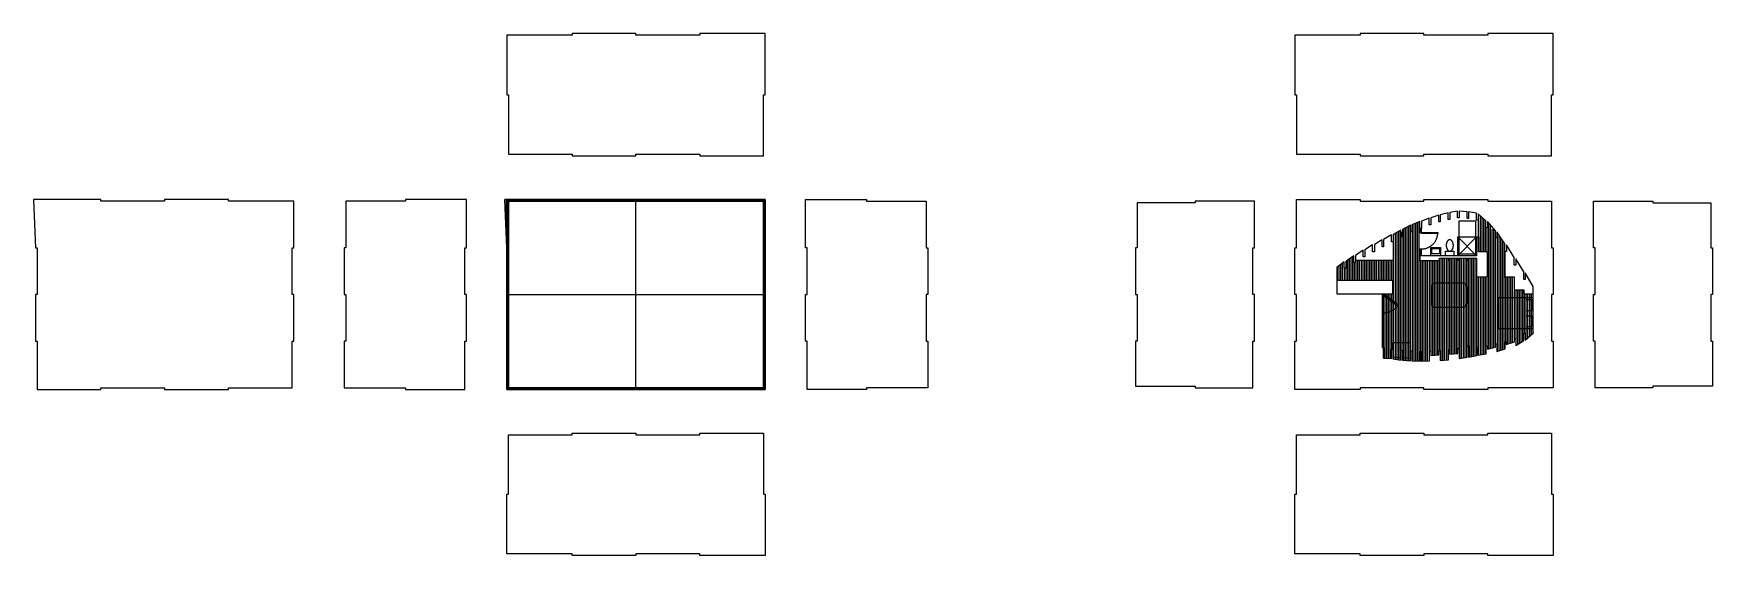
# Model space of a CAD drawing. Header units: millimetres. Extents: x -14161 to 2440, y -3446 to 2468.
# Drawn here: x -10604 to -730, y -2096 to 976 of the extents above; entities that cross this region are included whole.
import ezdxf

# ---------------------------------------------------------------- set-up
doc = ezdxf.new("R2010")
doc.units = ezdxf.units.MM
doc.header["$MEASUREMENT"] = 0
doc.layers.add('CUT', color=3, linetype='Continuous')
doc.layers.add('Default', color=7, linetype='Continuous')

msp = doc.modelspace()

# ---------------------------------------------------------------- linework, layer by layer
at = {"color": 1}
for points in [[(-2104.8, -309.6), (-2104.8, -87.7)], [(-2094.8, -309.6), (-2094.8, -96.7)], [(-2584.8, -942.6), (-2584.8, -193.6)], [(-2574.8, -944.3), (-2574.8, -187.8)], [(-2564.8, -946.1), (-2564.8, -182)], [(-2554.8, -887.9), (-2554.8, -190.7)], [(-2544.8, -947.8), (-2544.8, -173.4)], [(-2534.8, -948.4), (-2534.8, -167.7)], [(-2524.8, -949.1), (-2524.8, -162)], [(-2514.8, -949.7), (-2514.8, -156.3)], [(-2504.8, -892), (-2504.8, -169.7)], [(-2494.8, -949.8), (-2494.8, -148.2)], [(-2484.8, -950.2), (-2484.8, -144.1)], [(-2474.8, -950.6), (-2474.8, -140)], [(-2464.8, -951), (-2464.8, -135.9)], [(-2454.8, -951.4), (-2454.8, -131.8)], [(-2084.8, -309.6), (-2084.8, -105.7)], [(-2074.8, -309.6), (-2074.8, -114.6)], [(-2064.8, -309.6), (-2064.8, -123.6)], [(-2054.8, -309.6), (-2054.8, -168)], [(-2044.8, -879.6), (-2044.8, -140)], [(-2034.8, -877.3), (-2034.8, -151.6)], [(-2024.8, -872.7), (-2024.8, -174.7)], [(-2014.8, -872.7), (-2014.8, -174.7)], [(-1994.8, -894.1), (-1994.8, -194.3)], [(-2604.8, -939.1), (-2604.8, -205.1)], [(-2594.8, -940.8), (-2594.8, -199.3)], [(-2004.8, -851.3), (-2004.8, -227.3)], [(-1984.8, -891), (-1984.8, -209.5)], [(-1974.8, -887.9), (-1974.8, -224.7)], [(-1964.8, -884.8), (-1964.8, -240)], [(-1954.8, -881.7), (-1954.8, -255.2)], [(-2924.8, -478), (-2924.8, -389.8)], [(-2914.8, -478), (-2914.8, -382.2)], [(-2904.8, -478), (-2904.8, -374.6)], [(-2884.8, -478), (-2884.8, -364.1)], [(-2874.8, -478), (-2874.8, -357.1)], [(-2864.8, -478), (-2864.8, -350.1)], [(-2854.8, -478), (-2854.8, -343.1)], [(-2844.8, -478), (-2844.8, -336)], [(-2834.8, -478), (-2834.8, -371)], [(-2824.8, -478), (-2824.8, -360)], [(-2814.8, -478), (-2814.8, -360)], [(-2804.8, -478), (-2804.8, -360)], [(-2794.8, -478), (-2794.8, -360)], [(-2784.8, -478), (-2784.8, -360)], [(-2774.8, -478), (-2774.8, -360)], [(-2764.8, -478), (-2764.8, -360)], [(-2754.8, -478), (-2754.8, -360)], [(-2744.8, -478), (-2744.8, -360)], [(-2734.8, -478), (-2734.8, -360)], [(-2724.8, -478), (-2724.8, -360)], [(-2714.8, -478), (-2714.8, -360)], [(-2704.8, -478), (-2704.8, -360)], [(-2694.8, -478), (-2694.8, -360)], [(-2684.8, -478), (-2684.8, -360)], [(-2674.8, -478), (-2674.8, -360)], [(-2664.8, -478), (-2664.8, -360)], [(-2654.8, -478), (-2654.8, -360)], [(-2644.8, -478), (-2644.8, -360)], [(-2634.8, -478), (-2634.8, -360)], [(-2624.8, -478), (-2624.8, -360)], [(-2614.8, -478), (-2614.8, -360)], [(-2444.8, -893.6), (-2444.8, -360)], [(-2434.8, -951.6), (-2434.8, -360)], [(-2424.8, -951.5), (-2424.8, -360)], [(-2414.8, -951.4), (-2414.8, -360)], [(-2404.8, -951.3), (-2404.8, -360)], [(-2394.8, -951.2), (-2394.8, -360)], [(-2384.8, -919.7), (-2384.8, -360)], [(-2374.8, -918.9), (-2374.8, -360)], [(-2364.8, -918.1), (-2364.8, -360)], [(-2354.8, -917.3), (-2354.8, -360)], [(-2344.8, -916.6), (-2344.8, -360)], [(-2334.8, -889.6), (-2334.8, -345.8)], [(-2324.8, -947.9), (-2324.8, -345.8)], [(-2314.8, -947), (-2314.8, -345.8)], [(-2304.8, -946.1), (-2304.8, -345.8)], [(-2294.8, -945.2), (-2294.8, -345.8)], [(-2284.8, -944.3), (-2284.8, -345.8)], [(-2274.8, -910.6), (-2274.8, -345.8)], [(-2264.8, -909.8), (-2264.8, -345.8)], [(-2254.8, -909), (-2254.8, -345.8)], [(-2244.8, -908.2), (-2244.8, -345.8)], [(-2234.8, -907.5), (-2234.8, -345.8)], [(-2224.8, -875.3), (-2224.8, -345.8)], [(-2214.8, -936.3), (-2214.8, -345.8)], [(-2204.8, -934.5), (-2204.8, -345.8)], [(-2194.8, -932.7), (-2194.8, -345.8)], [(-2184.8, -931), (-2184.8, -345.8)], [(-2174.8, -929.2), (-2174.8, -345.8)], [(-2164.8, -862.7), (-2164.8, -345.8)], [(-2154.8, -926.3), (-2154.8, -345.8)], [(-2144.8, -924.3), (-2144.8, -345.8)], [(-2134.8, -922.3), (-2134.8, -345.8)], [(-2124.8, -920.2), (-2124.8, -345.8)], [(-2934.8, -478), (-2934.8, -397.3)], [(-2894.8, -478), (-2894.8, -405.4)], [(-2114.8, -869.3), (-2114.8, -455.8)], [(-2104.8, -917.3), (-2104.8, -455.8)], [(-2094.8, -915.3), (-2094.8, -455.8)], [(-2084.8, -913.3), (-2084.8, -455.8)], [(-2074.8, -911.4), (-2074.8, -455.8)], [(-2064.8, -909.4), (-2064.8, -455.8)], [(-2054.8, -862.8), (-2054.8, -455.8)], [(-1944.8, -837.2), (-1944.8, -455.5)], [(-1934.8, -851.8), (-1934.8, -455.5)], [(-1924.8, -848.6), (-1924.8, -455.5)], [(-1914.8, -845.5), (-1914.8, -455.5)], [(-1904.8, -842.3), (-1904.8, -455.5)], [(-2664.8, -934.1), (-2664.8, -555.8)], [(-2654.8, -934.8), (-2654.8, -555.8)], [(-2644.8, -935.5), (-2644.8, -555.8)], [(-2634.8, -936.1), (-2634.8, -555.8)], [(-2624.8, -936.8), (-2624.8, -555.8)], [(-2614.8, -881.2), (-2614.8, -555.8)], [(-1894.8, -839.1), (-1894.8, -531.9)], [(-1884.8, -859.5), (-1884.8, -531.9)], [(-1874.8, -853.1), (-1874.8, -531.8)], [(-1864.8, -846.8), (-1864.8, -531.8)], [(-1854.8, -840.4), (-1854.8, -531.8)], [(-1844.8, -834.1), (-1844.8, -531.7)], [(-1834.8, -786.9), (-1834.8, -556.6)], [(-1824.8, -822.5), (-1824.8, -556.6)], [(-1814.8, -813.7), (-1814.8, -556.6)], [(-1804.8, -804.9), (-1804.8, -556.6)], [(-1794.8, -796.1), (-1794.8, -556.6)], [(-1784.8, -787.3), (-1784.8, -512.1)]]:
    msp.add_lwpolyline(points, dxfattribs=at)
for points in [[(-2450.9, -170.6), (-2450.9, -195.8)], [(-2450.9, -195.8), (-2441.5, -195.8)], [(-2441.5, -195.8), (-2441.5, -170.6)], [(-2441.5, -195.8), (-2345.2, -195.8), (-2345.2, -200.5), (-2441.5, -200.5), (-2441.5, -195.8)], [(-2441.5, -292), (-2438.2, -292), (-2434.9, -291.8), (-2431.6, -291.5), (-2428.3, -291.1), (-2425.1, -290.6), (-2421.9, -290), (-2418.7, -289.3), (-2415.5, -288.5), (-2412.3, -287.5), (-2409.2, -286.5), (-2406.1, -285.3), (-2403.1, -284.1), (-2400.1, -282.7), (-2397.2, -281.2), (-2394.3, -279.7), (-2391.4, -278), (-2388.7, -276.3), (-2386, -274.4), (-2383.3, -272.5), (-2380.7, -270.4), (-2378.2, -268.3), (-2375.8, -266.1), (-2373.4, -263.8), (-2371.1, -261.5), (-2368.9, -259), (-2366.8, -256.5), (-2364.8, -253.9), (-2362.8, -251.3), (-2361, -248.6), (-2359.2, -245.8), (-2357.6, -243), (-2356, -240.1), (-2354.5, -237.1), (-2353.2, -234.1), (-2351.9, -231.1), (-2350.8, -228), (-2349.7, -224.9), (-2348.8, -221.8), (-2348, -218.6), (-2347.2, -215.4), (-2346.6, -212.1), (-2346.1, -208.9), (-2345.7, -205.6), (-2345.4, -202.4), (-2345.3, -199.1), (-2345.2, -195.8)], [(-2123.6, -125.8), (-2123.6, -321.9), (-2219.7, -321.9), (-2219.7, -125.8), (-2123.6, -125.8)], [(-2608.1, -249.3), (-2608.1, -360)], [(-2450.9, -292), (-2441.5, -292)], [(-2450.9, -292), (-2450.9, -360), (-2334.8, -360), (-2334.8, -345.8), (-2118.1, -345.8), (-2118.1, -455.8), (-2052.6, -455.8), (-2052.6, -309.6), (-2104.8, -309.6)], [(-2441.5, -332.1), (-2441.5, -292)], [(-2386.7, -332.1), (-2386.7, -282.9), (-2329.7, -282.9), (-2329.7, -332.1), (-2386.7, -332.1)], [(-2335.7, -288.4), (-2335.7, -320.6), (-2379.5, -320.6), (-2379.5, -288.4), (-2335.7, -288.4)], [(-2274.7, -304.4), (-2274.4, -304.4), (-2274.2, -304.4), (-2274, -304.4), (-2273.7, -304.3), (-2273.5, -304.3), (-2273.3, -304.3), (-2273, -304.3), (-2272.8, -304.2), (-2272.5, -304.2), (-2272.3, -304.2), (-2272.1, -304.1), (-2271.8, -304.1), (-2271.6, -304), (-2271.3, -304), (-2271.1, -303.9), (-2270.8, -303.8), (-2270.6, -303.8), (-2270.3, -303.7), (-2270.1, -303.6), (-2269.9, -303.5), (-2269.4, -303.3), (-2268.9, -303.1), (-2268.4, -302.9), (-2267.9, -302.6), (-2267.4, -302.3), (-2266.9, -302.1), (-2266.4, -301.7), (-2265.9, -301.4), (-2265.5, -301), (-2265, -300.7), (-2264.5, -300.3), (-2264.1, -299.9), (-2263.6, -299.4), (-2263.1, -299), (-2262.7, -298.5), (-2262.3, -298), (-2261.8, -297.5), (-2261.4, -297), (-2261, -296.4), (-2260.6, -295.8), (-2260.2, -295.3), (-2259.8, -294.7), (-2259.4, -294), (-2259, -293.4), (-2258.7, -292.8), (-2258.3, -292.1), (-2258, -291.4), (-2257.7, -290.7), (-2257.3, -290.1), (-2257, -289.3), (-2256.7, -288.6), (-2256.5, -287.9), (-2256.2, -287.2), (-2256, -286.4), (-2255.7, -285.7), (-2255.5, -284.9), (-2255.1, -283.4), (-2254.7, -281.9), (-2254.4, -280.3), (-2254.2, -278.8), (-2254, -277.2), (-2253.8, -275.7), (-2253.7, -274.2), (-2253.6, -272.7), (-2253.6, -271.2), (-2253.6, -269.7), (-2253.7, -268.2), (-2253.8, -266.7), (-2254, -265.1), (-2254.2, -263.6), (-2254.4, -262), (-2254.7, -260.5), (-2255.1, -258.9), (-2255.5, -257.4), (-2255.7, -256.7), (-2256, -255.9), (-2256.2, -255.2), (-2256.5, -254.4), (-2256.7, -253.7), (-2257, -253), (-2257.3, -252.3), (-2257.7, -251.6), (-2258, -250.9), (-2258.3, -250.2), (-2258.7, -249.6), (-2259, -248.9), (-2259.4, -248.3), (-2259.8, -247.7), (-2260.2, -247.1), (-2260.6, -246.5), (-2261, -245.9), (-2261.4, -245.4), (-2261.8, -244.9), (-2262.3, -244.3), (-2262.7, -243.9), (-2263.1, -243.4), (-2263.6, -242.9), (-2264.1, -242.5), (-2264.5, -242.1), (-2265, -241.7), (-2265.5, -241.3), (-2265.9, -240.9), (-2266.4, -240.6), (-2266.9, -240.3), (-2267.4, -240), (-2267.9, -239.7), (-2268.4, -239.5), (-2268.9, -239.2), (-2269.4, -239), (-2269.9, -238.8), (-2270.1, -238.8), (-2270.3, -238.7), (-2270.6, -238.6), (-2270.8, -238.5), (-2271.1, -238.4), (-2271.3, -238.4), (-2271.6, -238.3), (-2271.8, -238.3), (-2272.1, -238.2), (-2272.3, -238.2), (-2272.5, -238.1), (-2272.8, -238.1), (-2273, -238.1), (-2273.3, -238), (-2273.5, -238), (-2273.7, -238), (-2274, -238), (-2274.2, -238), (-2274.4, -238), (-2274.9, -238), (-2275.1, -238), (-2275.4, -238), (-2275.6, -238), (-2275.8, -238), (-2276.1, -238), (-2276.3, -238.1), (-2276.6, -238.1), (-2276.8, -238.1), (-2277, -238.2), (-2277.3, -238.2), (-2277.5, -238.3), (-2277.8, -238.3), (-2278, -238.4), (-2278.3, -238.4), (-2278.5, -238.5), (-2278.8, -238.6), (-2279, -238.7), (-2279.2, -238.8), (-2279.5, -238.8), (-2280, -239), (-2280.5, -239.2), (-2281, -239.5), (-2281.5, -239.7), (-2281.9, -240), (-2282.4, -240.3), (-2282.9, -240.6), (-2283.4, -240.9), (-2283.9, -241.3), (-2284.4, -241.7), (-2284.8, -242.1), (-2285.3, -242.5), (-2285.7, -242.9), (-2286.2, -243.4), (-2286.7, -243.9), (-2287.1, -244.3), (-2287.5, -244.9), (-2288, -245.4), (-2288.4, -245.9), (-2288.8, -246.5), (-2289.2, -247.1), (-2289.6, -247.7), (-2290, -248.3), (-2290.3, -248.9), (-2290.7, -249.6), (-2291, -250.2), (-2291.4, -250.9), (-2291.7, -251.6), (-2292, -252.3), (-2292.3, -253), (-2292.6, -253.7), (-2292.9, -254.4), (-2293.1, -255.2), (-2293.4, -255.9), (-2293.6, -256.7), (-2293.9, -257.4), (-2294.3, -258.9), (-2294.6, -260.5), (-2294.9, -262), (-2295.2, -263.6), (-2295.4, -265.1), (-2295.5, -266.7), (-2295.7, -268.2), (-2295.7, -269.7), (-2295.7, -271.2), (-2295.7, -272.7), (-2295.7, -274.2), (-2295.5, -275.7), (-2295.4, -277.2), (-2295.2, -278.8), (-2294.9, -280.3), (-2294.6, -281.9), (-2294.3, -283.4), (-2293.9, -284.9), (-2293.6, -285.7), (-2293.4, -286.4), (-2293.1, -287.2), (-2292.9, -287.9), (-2292.6, -288.6), (-2292.3, -289.3), (-2292, -290.1), (-2291.7, -290.7), (-2291.4, -291.4), (-2291, -292.1), (-2290.7, -292.8), (-2290.3, -293.4), (-2290, -294), (-2289.6, -294.7), (-2289.2, -295.3), (-2288.8, -295.8), (-2288.4, -296.4), (-2288, -297), (-2287.5, -297.5), (-2287.1, -298), (-2286.7, -298.5), (-2286.2, -299), (-2285.7, -299.4), (-2285.3, -299.9), (-2284.8, -300.3), (-2284.4, -300.7), (-2283.9, -301), (-2283.4, -301.4), (-2282.9, -301.7), (-2282.4, -302.1), (-2281.9, -302.3), (-2281.5, -302.6), (-2281, -302.9), (-2280.5, -303.1), (-2280, -303.3), (-2279.5, -303.5), (-2279.2, -303.6), (-2279, -303.7), (-2278.8, -303.8), (-2278.5, -303.8), (-2278.3, -303.9), (-2278, -304), (-2277.8, -304), (-2277.5, -304.1), (-2277.3, -304.1), (-2277, -304.2), (-2276.8, -304.2), (-2276.6, -304.2), (-2276.3, -304.3), (-2276.1, -304.3), (-2275.8, -304.3), (-2275.6, -304.3), (-2275.4, -304.4), (-2275.1, -304.4), (-2274.9, -304.4), (-2274.7, -304.4)], [(-2117.6, -220.1), (-2117.6, -332.1), (-2226.7, -332.1), (-2226.7, -220.1), (-2117.6, -220.1)], [(-2117.6, -332.1), (-2226.7, -220.1)], [(-2117.6, -220.1), (-2226.7, -332.1)], [(-2117.6, -220.1), (-2104.8, -220.1)], [(-2117.6, -220.1), (-2117.6, -332.1)], [(-2104.8, -220.1), (-2104.8, -309.6)], [(-2608.1, -360), (-2829, -360)], [(-2117.6, -332.1), (-2441.5, -332.1)], [(-2299.4, -332.1), (-2299.4, -304.4), (-2249.9, -304.4), (-2249.9, -332.1), (-2299.4, -332.1)], [(-2277.3, -345.8), (-2277.3, -360), (-2281.7, -360), (-2281.7, -345.8)], [(-2224, -345.8), (-2224, -360), (-2228.4, -360), (-2228.4, -345.8)], [(-2166.2, -345.8), (-2166.2, -360), (-2170.6, -360), (-2170.6, -345.8)], [(-1950.9, -305.9), (-1950.9, -455.5), (-1895, -455.5), (-1895, -531.9), (-1839.1, -531.7), (-1839, -556.6), (-1784.2, -556.6)], [(-2939.5, -555.8), (-2608.8, -555.8), (-2608.8, -478), (-2939.5, -478), (-2939.5, -555.8)], [(-2201.7, -492.7), (-2354, -492.7), (-2355, -492.7), (-2356.1, -492.7), (-2357.1, -492.8), (-2358.1, -493), (-2359.1, -493.1), (-2360.1, -493.3), (-2361.1, -493.5), (-2362.1, -493.8), (-2363.1, -494.1), (-2364.1, -494.4), (-2365, -494.8), (-2366, -495.2), (-2366.9, -495.6), (-2367.8, -496), (-2368.7, -496.5), (-2369.6, -497), (-2370.5, -497.6), (-2371.3, -498.2), (-2372.1, -498.8), (-2373, -499.4), (-2373.7, -500.1), (-2374.5, -500.8), (-2375.2, -501.5), (-2375.9, -502.2), (-2376.6, -503), (-2377.3, -503.7), (-2377.9, -504.5), (-2378.5, -505.4), (-2379.1, -506.2), (-2379.7, -507.1), (-2380.2, -508), (-2380.7, -508.9), (-2381.1, -509.8), (-2381.5, -510.7), (-2381.9, -511.7), (-2382.3, -512.6), (-2382.6, -513.6), (-2382.9, -514.6), (-2383.2, -515.6), (-2383.4, -516.6), (-2383.6, -517.6), (-2383.7, -518.6), (-2383.9, -519.6), (-2383.9, -520.6), (-2384, -521.7), (-2384, -522.7), (-2384, -604.7), (-2384, -605.7), (-2383.9, -606.8), (-2383.9, -607.8), (-2383.7, -608.8), (-2383.6, -609.8), (-2383.4, -610.8), (-2383.2, -611.8), (-2382.9, -612.8), (-2382.6, -613.8), (-2382.3, -614.8), (-2381.9, -615.7), (-2381.5, -616.7), (-2381.1, -617.6), (-2380.7, -618.5), (-2380.2, -619.4), (-2379.7, -620.3), (-2379.1, -621.2), (-2378.5, -622), (-2377.9, -622.8), (-2377.3, -623.6), (-2376.6, -624.4), (-2375.9, -625.2), (-2375.2, -625.9), (-2374.5, -626.6), (-2373.7, -627.3), (-2373, -628), (-2372.1, -628.6), (-2371.3, -629.2), (-2370.5, -629.8), (-2369.6, -630.3), (-2368.7, -630.9), (-2367.8, -631.4), (-2366.9, -631.8), (-2366, -632.2), (-2365, -632.6), (-2364.1, -633), (-2363.1, -633.3), (-2362.1, -633.6), (-2361.1, -633.9), (-2360.1, -634.1), (-2359.1, -634.3), (-2358.1, -634.4), (-2357.1, -634.6), (-2356.1, -634.6), (-2355, -634.7), (-2354, -634.7), (-2201.7, -634.7), (-2200.7, -634.7), (-2199.7, -634.6), (-2198.7, -634.6), (-2197.7, -634.4), (-2196.6, -634.3), (-2195.6, -634.1), (-2194.6, -633.9), (-2193.6, -633.6), (-2192.7, -633.3), (-2191.7, -633), (-2190.7, -632.6), (-2189.8, -632.2), (-2188.9, -631.8), (-2187.9, -631.4), (-2187, -630.9), (-2186.2, -630.3), (-2185.3, -629.8), (-2184.4, -629.2), (-2183.6, -628.6), (-2182.8, -628), (-2182, -627.3), (-2181.3, -626.6), (-2180.5, -625.9), (-2179.8, -625.2), (-2179.1, -624.4), (-2178.5, -623.6), (-2177.8, -622.8), (-2177.2, -622), (-2176.7, -621.2), (-2176.1, -620.3), (-2175.6, -619.4), (-2175.1, -618.5), (-2174.6, -617.6), (-2174.2, -616.7), (-2173.8, -615.7), (-2173.5, -614.8), (-2173.1, -613.8), (-2172.9, -612.8), (-2172.6, -611.8), (-2172.4, -610.8), (-2172.2, -609.8), (-2172, -608.8), (-2171.9, -607.8), (-2171.8, -606.8), (-2171.8, -605.7), (-2171.7, -604.7), (-2171.7, -522.7), (-2171.8, -521.7), (-2171.8, -520.6), (-2171.9, -519.6), (-2172, -518.6), (-2172.2, -517.6), (-2172.4, -516.6), (-2172.6, -515.6), (-2172.9, -514.6), (-2173.1, -513.6), (-2173.5, -512.6), (-2173.8, -511.7), (-2174.2, -510.7), (-2174.6, -509.8), (-2175.1, -508.9), (-2175.6, -508), (-2176.1, -507.1), (-2176.7, -506.2), (-2177.2, -505.4), (-2177.8, -504.5), (-2178.5, -503.7), (-2179.1, -503), (-2179.8, -502.2), (-2180.5, -501.5), (-2181.3, -500.8), (-2182, -500.1), (-2182.8, -499.4), (-2183.6, -498.8), (-2184.4, -498.2), (-2185.3, -497.6), (-2186.2, -497), (-2187, -496.5), (-2187.9, -496), (-2188.9, -495.6), (-2189.8, -495.2), (-2190.7, -494.8), (-2191.7, -494.4), (-2192.7, -494.1), (-2193.6, -493.8), (-2194.6, -493.5), (-2195.6, -493.3), (-2196.6, -493.1), (-2197.7, -493), (-2198.7, -492.8), (-2199.7, -492.7), (-2200.7, -492.7), (-2201.7, -492.7)], [(-2669.1, -561.6), (-2580.5, -628.5), (-2576.1, -622.8), (-2664.8, -555.8), (-2669.1, -561.6)], [(-1784.2, -578.7), (-1994.8, -578.7), (-1994.8, -760.7), (-1784.2, -760.7), (-1784.2, -578.7)], [(-1790.4, -589.8), (-1790.4, -656), (-1825.5, -656), (-1825.5, -589.8), (-1790.4, -589.8)], [(-2672, -666.9), (-2668.2, -667.1), (-2664.4, -667.2), (-2660.6, -667.1), (-2656.8, -666.9), (-2653, -666.5), (-2649.2, -666.1), (-2645.4, -665.5), (-2641.7, -664.7), (-2638, -663.9), (-2634.3, -662.9), (-2630.7, -661.8), (-2627.1, -660.6), (-2623.5, -659.2), (-2620, -657.7), (-2616.5, -656.1), (-2613.1, -654.4), (-2609.8, -652.6), (-2606.5, -650.7), (-2603.3, -648.6), (-2600.1, -646.5), (-2597.1, -644.2), (-2594.1, -641.8), (-2591.2, -639.4), (-2588.4, -636.8), (-2585.7, -634.1), (-2583, -631.4), (-2580.5, -628.5)], [(-1790.4, -684.6), (-1790.4, -750.8), (-1825.5, -750.8), (-1825.5, -684.6), (-1790.4, -684.6)], [(-2609.2, -881.2), (-2609.2, -927.8), (-2560.9, -931), (-2560.9, -887.9), (-2553.7, -887.9), (-2553.7, -931.2), (-2505.3, -934.8), (-2505.3, -845.4), (-2609.2, -845.4), (-2609.2, -881.2)]]:
    msp.add_lwpolyline(points)
at = {"layer": 'CUT'}
msp.add_lwpolyline([(-2939.5, -555.8), (-2672, -555.8), (-2672, -871.3), (-2664.8, -871.3), (-2664.8, -934.1), (-2616.5, -937.4), (-2616.5, -881.2), (-2609.2, -881.2), (-2609.2, -938.3), (-2560.9, -946.8), (-2560.9, -887.9), (-2553.7, -887.9), (-2553.7, -947.2), (-2505.3, -950.3), (-2505.3, -892), (-2498.1, -892), (-2498.1, -949.6), (-2449.8, -951.7), (-2449.8, -893.6), (-2442.6, -893.6), (-2442.6, -951.7), (-2394.2, -951.1), (-2394.2, -892.8), (-2387, -892.8), (-2387, -919.8), (-2338.7, -916.1), (-2338.7, -889.6), (-2331.5, -889.6), (-2331.5, -948.5), (-2283.1, -944.2), (-2283.1, -883.9), (-2275.9, -883.9), (-2275.9, -910.6), (-2227.6, -906.9), (-2227.6, -875.3), (-2220.3, -875.3), (-2220.3, -937.2), (-2172, -928.7), (-2172, -862.7), (-2164.8, -862.7), (-2164.8, -928.3), (-2116.5, -918.6), (-2116.5, -869.3), (-2109.2, -869.3), (-2109.2, -918.1), (-2060.9, -908.7), (-2060.9, -862.8), (-2053.7, -862.8), (-2053.7, -881.7), (-2005.3, -870.5), (-2005.3, -851.3), (-1998.1, -851.3), (-1998.1, -895.2), (-1949.8, -880.2), (-1949.8, -837.2), (-1942.6, -837.2), (-1942.6, -854.3), (-1894.2, -838.9), (-1894.2, -820.3), (-1887, -820.3), (-1887, -860.9), (-1838.7, -830.2), (-1838.7, -786.9), (-1831.5, -786.9), (-1831.5, -828.3), (-1783.1, -785.8), (-1784.2, -783.8), (-1784.2, -513.1), (-1830.3, -433.2), (-1830.3, -470.7), (-1839.8, -470.7), (-1839.8, -425.6), (-1885.9, -349.6), (-1885.9, -388), (-1895.3, -388), (-1895.3, -342.3), (-1941.5, -268.2), (-1941.5, -305.9), (-1950.9, -305.9), (-1950.9, -261.1), (-1997, -190.9), (-1997, -227.3), (-2006.5, -227.3), (-2006.5, -184.3), (-2052.6, -131.1), (-2052.6, -168), (-2062, -168), (-2062, -126.1), (-2108.1, -84.7), (-2108.1, -121.9), (-2117.6, -121.9), (-2117.6, -81.6), (-2163.7, -73.3), (-2163.7, -113.1), (-2173.1, -113.1), (-2173.1, -72.6), (-2219.2, -68.8), (-2219.2, -109.2), (-2228.7, -109.2), (-2228.7, -69.1), (-2274.8, -77.5), (-2274.8, -118.7), (-2284.2, -118.7), (-2284.2, -78.5), (-2330.3, -91.3), (-2330.3, -133), (-2339.8, -133), (-2339.8, -92.7), (-2385.9, -108.7), (-2385.9, -150.7), (-2395.3, -150.7), (-2395.3, -110.4), (-2441.5, -128.4), (-2441.5, -170.6), (-2450.9, -170.6), (-2450.9, -130.2), (-2497, -149.2), (-2497, -191.2), (-2506.5, -191.2), (-2506.5, -151.5), (-2552.6, -177.9), (-2552.6, -220.2), (-2562, -220.2), (-2562, -180.4), (-2608.1, -207), (-2608.1, -249.3), (-2617.6, -249.3), (-2617.6, -209.6), (-2663.7, -236.2), (-2663.7, -278.5), (-2673.1, -278.5), (-2673.1, -238.8), (-2718.2, -265.8), (-2718.2, -307.9), (-2728.7, -307.9), (-2728.7, -268.5), (-2773.4, -296.7), (-2773.4, -338.4), (-2784.2, -338.4), (-2784.2, -299.6), (-2829, -329.5), (-2829, -371), (-2839.8, -371), (-2839.8, -332.5), (-2884.9, -364.2), (-2884.9, -405.4), (-2895.3, -405.4), (-2895.3, -367.4), (-2939.5, -400.9), (-2939.5, -478)], dxfattribs=at)
at = {"layer": 'Default'}
for points in [[(-6311.1, 256.3), (-6311.1, 616.3), (-6301.1, 616.3), (-6301.1, 976.3), (-6686.1, 976.3), (-6686.1, 966.3), (-7061.1, 966.3), (-7061.1, 976.3), (-7436.1, 976.3), (-7436.1, 966.3), (-7821.1, 966.3), (-7821.1, 616.3), (-7811.1, 616.3), (-7811.1, 266.3), (-7436.1, 266.3), (-7436.1, 256.3), (-7061.1, 256.3), (-7061.1, 266.3), (-6686.1, 266.3), (-6686.1, 256.3), (-6311.1, 256.3)], [(-1676.3, 256.3), (-1676.3, 616.3), (-1666.3, 616.3), (-1666.3, 976.3), (-2051.3, 976.3), (-2051.3, 966.3), (-2426.3, 966.3), (-2426.3, 976.3), (-2801.3, 976.3), (-2801.3, 966.3), (-3186.3, 966.3), (-3186.3, 616.3), (-3176.3, 616.3), (-3176.3, 266.3), (-2801.3, 266.3), (-2801.3, 256.3), (-2426.3, 256.3), (-2426.3, 266.3), (-2051.3, 266.3), (-2051.3, 256.3), (-1676.3, 256.3)], [(-8067.4, -1120), (-8067.4, -835), (-8057.4, -835), (-8057.4, -560), (-8067.4, -560), (-8067.4, -285), (-8057.4, -285), (-8057.4, 0), (-8417.4, 0), (-8417.4, -10), (-8767.4, -10), (-8767.4, -285), (-8777.4, -285), (-8777.4, -560), (-8767.4, -560), (-8767.4, -835), (-8777.4, -835), (-8777.4, -1109.9), (-8417.4, -1109.9), (-8417.4, -1119.9), (-8067.4, -1119.9)], [(-7436.1, 0), (-7831.7, 0)], [(-7821.1, -1120), (-7821.1, -835), (-7811.1, -835), (-7811.1, -560), (-7821.1, -560), (-7821.1, -285), (-7811.1, -285), (-7811.1, 0), (-7436.1, 0), (-7436.1, -10), (-7061.1, -10), (-7061.1, 0), (-6686.1, 0), (-6686.1, -10), (-6311.1, -10), (-6311.1, -285), (-6301.1, -285), (-6301.1, -560), (-6311.1, -560), (-6311.1, -835), (-6301.1, -835), (-6301.1, -1110), (-6686.1, -1110), (-6686.1, -1120), (-7061.1, -1120), (-7061.1, -1110), (-7436.1, -1110), (-7436.1, -1120), (-7821.1, -1120)], [(-7821.1, 0), (-7821.1, -10)], [(-7821.1, 0), (-7811.1, 0)], [(-7821.1, 0), (-7811.1, 0)], [(-7816.1, 0), (-7816.1, -10)], [(-7811.1, 0), (-7811.1, -285)], [(-7436.1, 0), (-7811.1, 0)], [(-7811.1, 0), (-7811.1, -285)], [(-7436.1, 0), (-7811.1, 0)], [(-7811.1, -285), (-7811.1, 0)], [(-7811.1, 0), (-7436.1, 0)], [(-7811.1, -10), (-7811.1, 0)], [(-7436.1, -10), (-7436.1, 0)], [(-7436.1, -10), (-7436.1, 0)], [(-7436.1, 0), (-7436.1, -10)], [(-7061.1, 0), (-6686.1, 0)], [(-6686.1, 0), (-6686.1, -10)], [(-6311.1, -10), (-6311.1, 0)], [(-6301.1, 0), (-6311.1, 0)], [(-6301.1, 0), (-6311.1, 0)], [(-6306.1, 0), (-6306.1, -10)], [(-6301.1, 0), (-6301.1, -10)], [(-6054.7, -1120), (-6054.7, -835), (-6064.7, -835), (-6064.7, -560), (-6054.7, -560), (-6054.7, -285), (-6064.7, -285), (-6064.7, 0), (-5704.7, 0), (-5704.7, -10), (-5354.7, -10), (-5354.7, -285), (-5344.7, -285), (-5344.7, -560), (-5354.7, -560), (-5354.7, -835), (-5344.7, -835), (-5344.7, -1109.9), (-5704.7, -1109.9), (-5704.7, -1119.9), (-6054.7, -1119.9)], [(-3186.3, -1120), (-3186.3, -835), (-3176.3, -835), (-3176.3, -560), (-3186.3, -560), (-3186.3, -285), (-3176.3, -285), (-3176.3, 0), (-2801.3, 0), (-2801.3, -10), (-2426.3, -10), (-2426.3, 0), (-2051.3, 0), (-2051.3, -10), (-1676.3, -10), (-1676.3, -285), (-1666.3, -285), (-1666.3, -560), (-1676.3, -560), (-1676.3, -835), (-1666.3, -835), (-1666.3, -1110), (-2051.3, -1110), (-2051.3, -1120), (-2426.3, -1120), (-2426.3, -1110), (-2801.3, -1110), (-2801.3, -1120), (-3186.3, -1120)], [(-7436.1, 0), (-7831.7, 0)], [(-7831.7, 0), (-7436.1, 0)], [(-7821.1, 0), (-7811.1, 0)], [(-7436.1, 0), (-7821.1, 0)], [(-7821.1, 0), (-7821.1, -10)], [(-7821.1, 0), (-7821.1, -10)], [(-7821.1, 0), (-7821.1, -10)], [(-7821.1, -285), (-7821.1, 0)], [(-7821.1, 0), (-7811.1, 0)], [(-7811.1, -5), (-7821.1, -5)], [(-7821.1, -5), (-7436.1, -5)], [(-7821.1, -5), (-7811.1, -5)], [(-7821.1, -10), (-7811.1, -10)], [(-7436.1, -10), (-7821.1, -10)], [(-7821.1, -10), (-7821.1, -285)], [(-7821.1, -10), (-7811.1, -10)], [(-7821.1, -10), (-7811.1, -10)], [(-7821.1, -10), (-7811.1, -10)], [(-7816.1, 0), (-7816.1, -10)], [(-7816.1, -285), (-7816.1, 0)], [(-7816.1, -10), (-7816.1, -285)], [(-7811.1, 0), (-7436.1, 0)], [(-7811.1, 0), (-7811.1, -10)], [(-7811.1, 0), (-7811.1, -10)], [(-7811.1, 0), (-6311.1, 0)], [(-7811.1, 0), (-7811.1, -10)], [(-7811.1, 0), (-7811.1, -285)], [(-7436.1, -5), (-7811.1, -5)], [(-7811.1, -10), (-7436.1, -10)], [(-7811.1, -10), (-6311.1, -10)], [(-7811.1, -285), (-7811.1, -10)], [(-7628.6, 0), (-7628.6, -10)], [(-7623.6, 0), (-7623.6, -10)], [(-7436.1, 0), (-7061.1, 0)], [(-7061.1, 0), (-7436.1, 0)], [(-7436.1, 0), (-7436.1, -10)], [(-7436.1, 0), (-7436.1, -10)], [(-7436.1, 0), (-7436.1, -10)], [(-7436.1, 0), (-7436.1, -10)], [(-7436.1, 0), (-7436.1, -10)], [(-7436.1, 0), (-7436.1, -10)], [(-7436.1, -10), (-7436.1, 0)], [(-7436.1, -10), (-7436.1, 0)], [(-7436.1, 0), (-7436.1, -10)], [(-7061.1, -5), (-7436.1, -5)], [(-7436.1, -5), (-7061.1, -5)], [(-7061.1, -10), (-7436.1, -10)], [(-7061.1, -10), (-7436.1, -10)], [(-7436.1, -10), (-7061.1, -10)], [(-7436.1, -10), (-7061.1, -10)], [(-7061.1, -10), (-7436.1, -10)], [(-7061.1, -10), (-7436.1, -10)], [(-7061.1, -10), (-7436.1, -10)], [(-7436.1, -10), (-7061.1, -10)], [(-7248.6, 0), (-7248.6, -10)], [(-7248.6, 0), (-7248.6, -10)], [(-7061.1, 0), (-7061.1, -10)], [(-6686.1, 0), (-7061.1, 0)], [(-7061.1, 0), (-7061.1, -10)], [(-6686.1, 0), (-7061.1, 0)], [(-7061.1, -10), (-7061.1, 0)], [(-7061.1, 0), (-6686.1, 0)], [(-6686.1, 0), (-7061.1, 0)], [(-7061.1, 0), (-7061.1, -10)], [(-7061.1, 0), (-7061.1, -10)], [(-7061.1, 0), (-7061.1, -10)], [(-7061.1, 0), (-7061.1, -10)], [(-7061.1, 0), (-7061.1, -10)], [(-7061.1, 0), (-7061.1, -10)], [(-7061.1, 0), (-7061.1, -10)], [(-6686.1, 0), (-7061.1, 0)], [(-7061.1, 0), (-7061.1, -10)], [(-6686.1, 0), (-7061.1, 0)], [(-7061.1, -10), (-7061.1, 0)], [(-7061.1, 0), (-6686.1, 0)], [(-6686.1, -5), (-7061.1, -5)], [(-7061.1, -5), (-6686.1, -5)], [(-7061.1, -1110), (-7061.1, -10)], [(-7061.1, -1110), (-7061.1, -10)], [(-7061.1, -10), (-6686.1, -10)], [(-6686.1, -10), (-7061.1, -10)], [(-6873.6, 0), (-6873.6, -10)], [(-6873.6, 0), (-6873.6, -10)], [(-6686.1, -10), (-6686.1, 0)], [(-6686.1, -10), (-6686.1, 0)], [(-6686.1, 0), (-6311.1, 0)], [(-6301.1, 0), (-6686.1, 0)], [(-6686.1, 0), (-6686.1, -10)], [(-6686.1, 0), (-6686.1, -10)], [(-6686.1, 0), (-6686.1, -10)], [(-6686.1, 0), (-6686.1, -10)], [(-6686.1, 0), (-6686.1, -10)], [(-6686.1, 0), (-6686.1, -10)], [(-6686.1, -10), (-6686.1, 0)], [(-6686.1, -10), (-6686.1, 0)], [(-6686.1, 0), (-6686.1, -10)], [(-6311.1, -5), (-6686.1, -5)], [(-6686.1, -5), (-6301.1, -5)], [(-6311.1, -10), (-6686.1, -10)], [(-6311.1, -10), (-6686.1, -10)], [(-6686.1, -10), (-6311.1, -10)], [(-6686.1, -10), (-6311.1, -10)], [(-6301.1, -10), (-6686.1, -10)], [(-6301.1, -10), (-6686.1, -10)], [(-6301.1, -10), (-6686.1, -10)], [(-6686.1, -10), (-6301.1, -10)], [(-6498.6, 0), (-6498.6, -10)], [(-6493.6, 0), (-6493.6, -10)], [(-6311.1, 0), (-6311.1, -10)], [(-6311.1, 0), (-6301.1, 0)], [(-6311.1, 0), (-6311.1, -10)], [(-6311.1, 0), (-6311.1, -10)], [(-6311.1, 0), (-6311.1, -285)], [(-6301.1, 0), (-6311.1, 0)], [(-6301.1, -5), (-6311.1, -5)], [(-6301.1, -5), (-6311.1, -5)], [(-6311.1, -285), (-6311.1, -10)], [(-6311.1, -285), (-6311.1, -10)], [(-6311.1, -10), (-6311.1, -285)], [(-6311.1, -10), (-6301.1, -10)], [(-6311.1, -285), (-6311.1, -10)], [(-6301.1, -10), (-6311.1, -10)], [(-6301.1, -10), (-6311.1, -10)], [(-6301.1, -10), (-6311.1, -10)], [(-6306.1, 0), (-6306.1, -10)], [(-6306.1, -285), (-6306.1, 0)], [(-6306.1, -10), (-6306.1, -285)], [(-6301.1, 0), (-6301.1, -10)], [(-6301.1, 0), (-6301.1, -10)], [(-6301.1, 0), (-6301.1, -10)], [(-6301.1, -285), (-6301.1, 0)], [(-6301.1, -10), (-6301.1, -285)], [(-3432.6, -1110), (-3432.6, -835), (-3422.6, -835), (-3422.6, -560), (-3432.6, -560), (-3432.6, -285), (-3422.6, -285), (-3422.6, -10), (-3772.6, -10), (-3772.6, -20), (-4112.6, -20), (-4112.6, -285), (-4122.6, -285), (-4122.6, -560), (-4112.6, -560), (-4112.6, -835), (-4122.6, -835), (-4122.6, -1099.9), (-3772.6, -1099.9), (-3772.6, -1109.9), (-3432.6, -1109.9)], [(-1419.9, -1110), (-1419.9, -835), (-1429.9, -835), (-1429.9, -560), (-1419.9, -560), (-1419.9, -285), (-1429.9, -285), (-1429.9, -10), (-1079.9, -10), (-1079.9, -20), (-739.9, -20), (-739.9, -285), (-729.9, -285), (-729.9, -560), (-739.9, -560), (-739.9, -835), (-729.9, -835), (-729.9, -1099.9), (-1079.9, -1099.9), (-1079.9, -1109.9), (-1419.9, -1109.9)], [(-7821.1, -142.5), (-7811.1, -142.5)], [(-7821.1, -147.5), (-7811.1, -147.5)], [(-6301.1, -142.5), (-6311.1, -142.5)], [(-6301.1, -147.5), (-6311.1, -147.5)], [(-7821.1, -285), (-7821.1, -560)], [(-7811.1, -285), (-7821.1, -285)], [(-7821.1, -285), (-7821.1, -560)], [(-7811.1, -285), (-7821.1, -285)], [(-7821.1, -560), (-7821.1, -285)], [(-7821.1, -285), (-7811.1, -285)], [(-7821.1, -285), (-7821.1, -560)], [(-7821.1, -560), (-7821.1, -285)], [(-7821.1, -285), (-7811.1, -285)], [(-7821.1, -285), (-7811.1, -285)], [(-7821.1, -285), (-7811.1, -285)], [(-7821.1, -285), (-7811.1, -285)], [(-7821.1, -285), (-7811.1, -285)], [(-7821.1, -285), (-7811.1, -285)], [(-7821.1, -285), (-7811.1, -285)], [(-7821.1, -285), (-7811.1, -285)], [(-7811.1, -285), (-7821.1, -285)], [(-7816.1, -560), (-7816.1, -285)], [(-7816.1, -285), (-7816.1, -560)], [(-7811.1, -285), (-7811.1, -560)], [(-7811.1, -560), (-7811.1, -285)], [(-7811.1, -285), (-7811.1, -560)], [(-7811.1, -285), (-7811.1, -560)], [(-7811.1, -560), (-7811.1, -285)], [(-6301.1, -285), (-6311.1, -285)], [(-6301.1, -285), (-6311.1, -285)], [(-6311.1, -285), (-6301.1, -285)], [(-6311.1, -285), (-6311.1, -560)], [(-6311.1, -560), (-6311.1, -285)], [(-6301.1, -285), (-6311.1, -285)], [(-6301.1, -285), (-6311.1, -285)], [(-6301.1, -285), (-6311.1, -285)], [(-6301.1, -285), (-6311.1, -285)], [(-6301.1, -285), (-6311.1, -285)], [(-6301.1, -285), (-6311.1, -285)], [(-6311.1, -285), (-6301.1, -285)], [(-6311.1, -560), (-6311.1, -285)], [(-6311.1, -285), (-6301.1, -285)], [(-6311.1, -560), (-6311.1, -285)], [(-6301.1, -285), (-6311.1, -285)], [(-6311.1, -285), (-6311.1, -560)], [(-6306.1, -560), (-6306.1, -285)], [(-6306.1, -285), (-6306.1, -560)], [(-6301.1, -560), (-6301.1, -285)], [(-6301.1, -560), (-6301.1, -285)], [(-6301.1, -285), (-6301.1, -560)], [(-6301.1, -285), (-6301.1, -560)], [(-6301.1, -560), (-6301.1, -285)], [(-7821.1, -422.5), (-7811.1, -422.5)], [(-7821.1, -422.5), (-7811.1, -422.5)], [(-6301.1, -422.5), (-6311.1, -422.5)], [(-6301.1, -422.5), (-6311.1, -422.5)], [(-7821.1, -560), (-7811.1, -560)], [(-7821.1, -560), (-7811.1, -560)], [(-7811.1, -560), (-7821.1, -560)], [(-7821.1, -560), (-7821.1, -835)], [(-7821.1, -835), (-7821.1, -560)], [(-7821.1, -560), (-7811.1, -560)], [(-7821.1, -560), (-7811.1, -560)], [(-7821.1, -560), (-7811.1, -560)], [(-7821.1, -560), (-7811.1, -560)], [(-7821.1, -560), (-7811.1, -560)], [(-7821.1, -560), (-7811.1, -560)], [(-7821.1, -560), (-7821.1, -835)], [(-7811.1, -560), (-7821.1, -560)], [(-7821.1, -560), (-7821.1, -835)], [(-7811.1, -560), (-7821.1, -560)], [(-7821.1, -560), (-6301.1, -560)], [(-7821.1, -560), (-6301.1, -560)], [(-7821.1, -835), (-7821.1, -560)], [(-7821.1, -560), (-7811.1, -560)], [(-7816.1, -835), (-7816.1, -560)], [(-7816.1, -560), (-7816.1, -835)], [(-7811.1, -560), (-7811.1, -835)], [(-7811.1, -560), (-7811.1, -835)], [(-7811.1, -560), (-6311.1, -560)], [(-7811.1, -560), (-6311.1, -560)], [(-7811.1, -835), (-7811.1, -560)], [(-7811.1, -560), (-7811.1, -835)], [(-7811.1, -835), (-7811.1, -560)], [(-6311.1, -560), (-6301.1, -560)], [(-6311.1, -835), (-6311.1, -560)], [(-6311.1, -560), (-6301.1, -560)], [(-6311.1, -835), (-6311.1, -560)], [(-6301.1, -560), (-6311.1, -560)], [(-6311.1, -560), (-6311.1, -835)], [(-6311.1, -560), (-6311.1, -835)], [(-6311.1, -835), (-6311.1, -560)], [(-6301.1, -560), (-6311.1, -560)], [(-6301.1, -560), (-6311.1, -560)], [(-6301.1, -560), (-6311.1, -560)], [(-6301.1, -560), (-6311.1, -560)], [(-6301.1, -560), (-6311.1, -560)], [(-6301.1, -560), (-6311.1, -560)], [(-6301.1, -560), (-6311.1, -560)], [(-6301.1, -560), (-6311.1, -560)], [(-6311.1, -560), (-6301.1, -560)], [(-6306.1, -835), (-6306.1, -560)], [(-6306.1, -560), (-6306.1, -835)], [(-6301.1, -560), (-6301.1, -835)], [(-6301.1, -835), (-6301.1, -560)], [(-6301.1, -835), (-6301.1, -560)], [(-6301.1, -835), (-6301.1, -560)], [(-6301.1, -560), (-6301.1, -835)], [(-7821.1, -697.5), (-7811.1, -697.5)], [(-7821.1, -697.5), (-7811.1, -697.5)], [(-6301.1, -697.5), (-6311.1, -697.5)], [(-6301.1, -697.5), (-6311.1, -697.5)], [(-7821.1, -835), (-7821.1, -1120)], [(-7811.1, -835), (-7821.1, -835)], [(-7821.1, -835), (-7821.1, -1120)], [(-7811.1, -835), (-7821.1, -835)], [(-7821.1, -1120), (-7821.1, -835)], [(-7821.1, -835), (-7811.1, -835)], [(-7821.1, -1120), (-7821.1, -835)], [(-7821.1, -835), (-7811.1, -835)], [(-7821.1, -835), (-7811.1, -835)], [(-7821.1, -835), (-7811.1, -835)], [(-7821.1, -835), (-7811.1, -835)], [(-7821.1, -835), (-7811.1, -835)], [(-7821.1, -835), (-7811.1, -835)], [(-7821.1, -835), (-7811.1, -835)], [(-7821.1, -835), (-7811.1, -835)], [(-7811.1, -835), (-7821.1, -835)], [(-7816.1, -1120), (-7816.1, -835)], [(-7811.1, -835), (-7811.1, -1120)], [(-6301.1, -835), (-6311.1, -835)], [(-6301.1, -835), (-6311.1, -835)], [(-6311.1, -835), (-6301.1, -835)], [(-6311.1, -835), (-6311.1, -1120)], [(-6301.1, -835), (-6311.1, -835)], [(-6301.1, -835), (-6311.1, -835)], [(-6301.1, -835), (-6311.1, -835)], [(-6301.1, -835), (-6311.1, -835)], [(-6301.1, -835), (-6311.1, -835)], [(-6301.1, -835), (-6311.1, -835)], [(-6311.1, -835), (-6301.1, -835)], [(-6311.1, -835), (-6301.1, -835)], [(-6301.1, -835), (-6311.1, -835)], [(-6306.1, -1120), (-6306.1, -835)], [(-6301.1, -1110), (-6301.1, -835)], [(-6301.1, -1110), (-6301.1, -835)], [(-6301.1, -835), (-6301.1, -1110)], [(-6301.1, -1120), (-6301.1, -835)], [(-7821.1, -972.5), (-7811.1, -972.5)], [(-7821.1, -977.5), (-7811.1, -977.5)], [(-6301.1, -972.5), (-6311.1, -972.5)], [(-6301.1, -977.5), (-6311.1, -977.5)], [(-7821.1, -1109.9), (-7821.1, -1119.9)], [(-7821.1, -1109.9), (-7811.1, -1109.9)], [(-7821.1, -1109.9), (-7811.1, -1109.9)], [(-7821.1, -1109.9), (-7811.1, -1109.9)], [(-7821.1, -1110), (-7436.1, -1110)], [(-7811.1, -1110), (-7821.1, -1110)], [(-7821.1, -1120), (-7821.1, -1110)], [(-7821.1, -1120), (-7821.1, -1110)], [(-7821.1, -1120), (-7821.1, -1110)], [(-7821.1, -1114.9), (-7811.1, -1114.9)], [(-7436.1, -1115), (-7821.1, -1115)], [(-7821.1, -1115), (-7811.1, -1115)], [(-7821.1, -1119.9), (-7811.1, -1119.9)], [(-7821.1, -1119.9), (-7811.1, -1119.9)], [(-7821.1, -1119.9), (-7811.1, -1119.9)], [(-7821.1, -1120), (-7436.1, -1120)], [(-7821.1, -1120), (-7436.1, -1120)], [(-7436.1, -1120), (-7821.1, -1120)], [(-7821.1, -1120), (-7436.1, -1120)], [(-7811.1, -1120), (-7821.1, -1120)], [(-7811.1, -1120), (-7821.1, -1120)], [(-7816.1, -1109.9), (-7816.1, -1119.9)], [(-7816.1, -1120), (-7816.1, -1110)], [(-7811.1, -1119.9), (-7811.1, -1109.9)], [(-7436.1, -1110), (-7811.1, -1110)], [(-7811.1, -1120), (-7811.1, -1110)], [(-7811.1, -1120), (-7811.1, -1110)], [(-7811.1, -1110), (-6311.1, -1110)], [(-7811.1, -1120), (-7811.1, -1110)], [(-7811.1, -1115), (-7436.1, -1115)], [(-7436.1, -1120), (-7811.1, -1120)], [(-7811.1, -1120), (-6311.1, -1120)], [(-7628.6, -1120), (-7628.6, -1110)], [(-7623.6, -1120), (-7623.6, -1110)], [(-7436.1, -1110), (-7061.1, -1110)], [(-7436.1, -1120), (-7436.1, -1110)], [(-7436.1, -1110), (-7061.1, -1110)], [(-7436.1, -1120), (-7436.1, -1110)], [(-7061.1, -1110), (-7436.1, -1110)], [(-7436.1, -1110), (-7436.1, -1120)], [(-7436.1, -1110), (-7061.1, -1110)], [(-7061.1, -1110), (-7436.1, -1110)], [(-7436.1, -1120), (-7436.1, -1110)], [(-7436.1, -1120), (-7436.1, -1110)], [(-7436.1, -1120), (-7436.1, -1110)], [(-7436.1, -1120), (-7436.1, -1110)], [(-7436.1, -1120), (-7436.1, -1110)], [(-7436.1, -1120), (-7436.1, -1110)], [(-7436.1, -1110), (-7061.1, -1110)], [(-7436.1, -1120), (-7436.1, -1110)], [(-7436.1, -1110), (-7061.1, -1110)], [(-7436.1, -1120), (-7436.1, -1110)], [(-7061.1, -1110), (-7436.1, -1110)], [(-7436.1, -1110), (-7436.1, -1120)], [(-7061.1, -1115), (-7436.1, -1115)], [(-7436.1, -1115), (-7061.1, -1115)], [(-7436.1, -1120), (-7061.1, -1120)], [(-7061.1, -1120), (-7436.1, -1120)], [(-7248.6, -1120), (-7248.6, -1110)], [(-7248.6, -1120), (-7248.6, -1110)], [(-7061.1, -1110), (-7061.1, -1120)], [(-7061.1, -1110), (-7061.1, -1120)], [(-7061.1, -1120), (-7061.1, -1110)], [(-7061.1, -1110), (-6686.1, -1110)], [(-6686.1, -1110), (-7061.1, -1110)], [(-7061.1, -1120), (-7061.1, -1110)], [(-7061.1, -1120), (-7061.1, -1110)], [(-7061.1, -1120), (-7061.1, -1110)], [(-7061.1, -1120), (-7061.1, -1110)], [(-7061.1, -1120), (-7061.1, -1110)], [(-7061.1, -1120), (-7061.1, -1110)], [(-7061.1, -1110), (-7061.1, -1120)], [(-7061.1, -1110), (-7061.1, -1120)], [(-7061.1, -1120), (-7061.1, -1110)], [(-6686.1, -1115), (-7061.1, -1115)], [(-7061.1, -1115), (-6686.1, -1115)], [(-7061.1, -1120), (-6686.1, -1120)], [(-7061.1, -1120), (-6686.1, -1120)], [(-6686.1, -1120), (-7061.1, -1120)], [(-7061.1, -1120), (-6686.1, -1120)], [(-6686.1, -1120), (-7061.1, -1120)], [(-7061.1, -1120), (-6686.1, -1120)], [(-7061.1, -1120), (-6686.1, -1120)], [(-6686.1, -1120), (-7061.1, -1120)], [(-6873.6, -1120), (-6873.6, -1110)], [(-6873.6, -1120), (-6873.6, -1110)], [(-6686.1, -1110), (-6301.1, -1110)], [(-6686.1, -1120), (-6686.1, -1110)], [(-6686.1, -1110), (-6301.1, -1110)], [(-6686.1, -1120), (-6686.1, -1110)], [(-6301.1, -1110), (-6686.1, -1110)], [(-6686.1, -1110), (-6686.1, -1120)], [(-6311.1, -1110), (-6686.1, -1110)], [(-6686.1, -1110), (-6301.1, -1110)], [(-6686.1, -1120), (-6686.1, -1110)], [(-6686.1, -1120), (-6686.1, -1110)], [(-6686.1, -1120), (-6686.1, -1110)], [(-6686.1, -1120), (-6686.1, -1110)], [(-6686.1, -1120), (-6686.1, -1110)], [(-6686.1, -1120), (-6686.1, -1110)], [(-6686.1, -1120), (-6686.1, -1110)], [(-6686.1, -1120), (-6686.1, -1110)], [(-6686.1, -1110), (-6686.1, -1120)], [(-6301.1, -1115), (-6686.1, -1115)], [(-6686.1, -1115), (-6311.1, -1115)], [(-6311.1, -1120), (-6686.1, -1120)], [(-6686.1, -1120), (-6301.1, -1120)], [(-6498.6, -1120), (-6498.6, -1110)], [(-6493.6, -1120), (-6493.6, -1110)], [(-6311.1, -1119.9), (-6311.1, -1109.9)], [(-6301.1, -1109.9), (-6311.1, -1109.9)], [(-6301.1, -1109.9), (-6311.1, -1109.9)], [(-6301.1, -1109.9), (-6311.1, -1109.9)], [(-6311.1, -1120), (-6311.1, -1110)], [(-6301.1, -1110), (-6311.1, -1110)], [(-6311.1, -1120), (-6311.1, -1110)], [(-6311.1, -1120), (-6311.1, -1110)], [(-6301.1, -1114.9), (-6311.1, -1114.9)], [(-6311.1, -1115), (-6301.1, -1115)], [(-6301.1, -1119.9), (-6311.1, -1119.9)], [(-6301.1, -1119.9), (-6311.1, -1119.9)], [(-6301.1, -1119.9), (-6311.1, -1119.9)], [(-6301.1, -1120), (-6311.1, -1120)], [(-6311.1, -1120), (-6301.1, -1120)], [(-6306.1, -1109.9), (-6306.1, -1119.9)], [(-6306.1, -1120), (-6306.1, -1110)], [(-6301.1, -1109.9), (-6301.1, -1119.9)], [(-6301.1, -1120), (-6301.1, -1110)], [(-6301.1, -1120), (-6301.1, -1110)], [(-6301.1, -1120), (-6301.1, -1110)], [(-6311.1, -1376.3), (-6311.1, -1736.3), (-6301.1, -1736.3), (-6301.1, -2096.3), (-6686.1, -2096.3), (-6686.1, -2086.3), (-7061.1, -2086.3), (-7061.1, -2096.3), (-7436.1, -2096.3), (-7436.1, -2086.3), (-7821.1, -2086.3), (-7821.1, -1736.3), (-7811.1, -1736.3), (-7811.1, -1386.3), (-7436.1, -1386.3), (-7436.1, -1376.3), (-7061.1, -1376.3), (-7061.1, -1386.3), (-6686.1, -1386.3), (-6686.1, -1376.3), (-6311.1, -1376.3)], [(-1676.3, -1376.3), (-1676.3, -1736.3), (-1666.3, -1736.3), (-1666.3, -2096.3), (-2051.3, -2096.3), (-2051.3, -2086.3), (-2426.3, -2086.3), (-2426.3, -2096.3), (-2801.3, -2096.3), (-2801.3, -2086.3), (-3186.3, -2086.3), (-3186.3, -1736.3), (-3176.3, -1736.3), (-3176.3, -1386.3), (-2801.3, -1386.3), (-2801.3, -1376.3), (-2426.3, -1376.3), (-2426.3, -1386.3), (-2051.3, -1386.3), (-2051.3, -1376.3), (-1676.3, -1376.3)]]:
    msp.add_lwpolyline(points, dxfattribs=at)
at = {"layer": 'Default', "extrusion": (1, 0, 0)}
for points in [[(0, 710), (0, 720)], [(0, 0), (0, 360)], [(0, 0), (0, 360)], [(0, 0), (0, 10)], [(0, 360), (0, 0)], [(0, 0), (0, 10)], [(0, 0), (0, 10)], [(0, 360), (0, 0)], [(0, 0), (0, 360)], [(0, 0), (0, 360)], [(0, 710), (0, 360)], [(-5, 360), (-5, 710)], [(-10, 710), (-10, 360)], [(-10, 360), (-10, 710)], [(-10, 360), (-10, 710)], [(0, 360), (0, 10)], [(-5, 10), (-5, 360)], [(-10, 360), (-10, 10)], [(-10, 710), (-10, 360)], [(0, 710), (0, 720)], [(0, 10), (0, 0)], [(0, 720), (0, 710)], [(0, 710), (0, 720)], [(-5, 0), (-5, 10)], [(-5, 0), (-5, 10)], [(-5, 710), (-5, 720)], [(-5, 710), (-5, 720)], [(-10, 0), (-10, 10)], [(-10, 10), (-10, 0)], [(-10, 720), (-10, 710)], [(-10, 710), (-10, 720)], [(-10, 0), (-10, 10)], [(-10, 710), (-10, 720)], [(-1110, 710), (-10, 710)], [(-1110, 720), (-10, 720)], [(0, 0), (0, 10)], [(0, 0), (0, 10)], [(0, 710), (0, 720)], [(0, 10), (0, 710)], [(0, 710), (0, 720)], [(-5, 0), (-5, 10)], [(-5, 10), (-5, 0)], [(-5, 720), (-5, 710)], [(-5, 710), (-5, 720)], [(-10, 0), (-10, 10)], [(-10, 0), (-10, 10)], [(-10, 710), (-10, 720)], [(-10, 10), (-10, 710)], [(-10, 710), (-10, 720)], [(0, 0), (0, 10)], [(0, 710), (0, 720)], [(0, 0), (0, 10)], [(0, 10), (0, 0)], [(0, 720), (0, 710)], [(0, 710), (0, 720)], [(-5, 0), (-5, 10)], [(-5, 0), (-5, 10)], [(-5, 710), (-5, 720)], [(-5, 710), (-5, 720)], [(-10, 0), (-10, 10)], [(-10, 10), (-10, 0)], [(-10, 720), (-10, 710)], [(-10, 710), (-10, 720)], [(-10, 0), (-10, 10)], [(-10, 710), (-10, 720)], [(0, 0), (0, 360)], [(-5, 360), (-5, 0)], [(-10, 0), (-10, 10)], [(-10, 0), (-10, 360)], [(-10, 710), (-10, 360)], [(-10, 360), (-10, 710)], [(0, 360), (0, 720)], [(-5, 720), (-5, 360)], [(-10, 360), (-10, 720)], [(-10, 360), (-10, 710)], [(-285, 710), (-10, 710)], [(-285, 720), (-10, 720)], [(-10, 710), (-10, 720)], [(-10, 715), (-285, 715)], [(-142.5, 710), (-142.5, 720)], [(-142.5, 0), (-142.5, 10)], [(-147.5, 0), (-147.5, 10)], [(-147.5, 710), (-147.5, 720)], [(-285, 0), (-285, 10)], [(-285, 710), (-285, 720)], [(-285, 10), (-285, 0)], [(-285, 710), (-285, 720)], [(-285, 0), (-285, 10)], [(-285, 10), (-285, 0)], [(-285, 710), (-285, 720)], [(-285, 710), (-285, 720)], [(-285, 0), (-285, 10)], [(-285, 0), (-285, 10)], [(-285, 720), (-285, 710)], [(-285, 710), (-285, 720)], [(-285, 0), (-285, 10)], [(-285, 0), (-285, 10)], [(-285, 720), (-285, 710)], [(-285, 710), (-285, 720)], [(-285, 0), (-285, 10)], [(-285, 10), (-285, 0)], [(-285, 710), (-285, 720)], [(-285, 710), (-285, 720)], [(-285, 0), (-285, 10)], [(-285, 710), (-285, 720)], [(-285, 10), (-285, 0)], [(-285, 710), (-285, 720)], [(-422.5, 0), (-422.5, 10)], [(-422.5, 710), (-422.5, 720)], [(-422.5, 710), (-422.5, 720)], [(-422.5, 0), (-422.5, 10)], [(-560, 0), (-560, 10)], [(-560, 720), (-560, 710)], [(-560, 0), (-560, 10)], [(-560, 710), (-560, 720)], [(-560, 0), (-560, 10)], [(-560, 0), (-560, 10)], [(-560, 720), (-560, 710)], [(-560, 710), (-560, 720)], [(-560, 0), (-560, 10)], [(-560, 10), (-560, 0)], [(-560, 710), (-560, 720)], [(-560, 710), (-560, 720)], [(-560, 0), (-560, 10)], [(-560, 10), (-560, 0)], [(-560, 710), (-560, 720)], [(-560, 710), (-560, 720)], [(-560, 0), (-560, 10)], [(-560, 0), (-560, 10)], [(-560, 720), (-560, 710)], [(-560, 710), (-560, 720)], [(-560, 0), (-560, 10)], [(-560, 720), (-560, 710)], [(-560, 0), (-560, 10)], [(-560, 710), (-560, 720)], [(-697.5, 710), (-697.5, 720)], [(-697.5, 0), (-697.5, 10)], [(-697.5, 0), (-697.5, 10)], [(-697.5, 710), (-697.5, 720)], [(-835, 0), (-835, 10)], [(-835, 720), (-1109.9, 720)], [(-835, 710), (-835, 720)], [(-835, 10), (-835, 0)], [(-835, 710), (-835, 720)], [(-835, 0), (-835, 10)], [(-835, 10), (-835, 0)], [(-835, 710), (-835, 720)], [(-835, 720), (-1109.9, 720)], [(-835, 710), (-835, 720)], [(-835, 0), (-835, 10)], [(-835, 0), (-835, 10)], [(-835, 720), (-835, 710)], [(-1109.9, 720), (-835, 720)], [(-835, 710), (-1109.9, 710), (-1119.9, 710)], [(-835, 720), (-1109.9, 720), (-1119.9, 720)], [(-835, 710), (-835, 720)], [(-1119.9, 715), (-1109.9, 715), (-835, 715)], [(-835, 0), (-835, 10)], [(-835, 0), (-835, 10)], [(-835, 720), (-835, 710)], [(-1109.9, 720), (-835, 720)], [(-1109.9, 710), (-835, 710)], [(-1109.9, 720), (-835, 720)], [(-835, 710), (-835, 720)], [(-835, 715), (-1109.9, 715)], [(-835, 0), (-835, 10)], [(-835, 10), (-835, 0)], [(-835, 710), (-835, 720)], [(-835, 720), (-1109.9, 720)], [(-835, 710), (-835, 720)], [(-835, 0), (-835, 10)], [(-835, 720), (-1109.9, 720)], [(-835, 710), (-835, 720)], [(-835, 10), (-835, 0)], [(-835, 710), (-835, 720)], [(-977.5, 0), (-977.5, 10)], [(-972.5, 710), (-972.5, 720)], [(-972.5, 0), (-972.5, 10)], [(-1109.9, 720), (-1109.9, 360)], [(-1110, 360), (-1110, 710)], [(-1115, 710), (-1115, 360)], [(-1119.9, 360), (-1119.9, 10)], [(-1120, 0), (-1120, 10)], [(-1120, 360), (-1120, 710)], [(-1109.9, 720), (-1109.9, 360)], [(-1119.9, 360), (-1119.9, 10)], [(-1109.9, 360), (-1109.9, 720)], [(-1109.9, 710), (-1109.9, 720)], [(-1110, 10), (-1110, 360)], [(-1115, 360), (-1115, 10)], [(-1119.9, 10), (-1119.9, 360)], [(-1119.9, 710), (-1119.9, 720)], [(-1120, 10), (-1120, 360)], [(-1120, 0), (-1120, 10)], [(-1120, 710), (-1120, 720)], [(-1110, 0), (-1110, 10)], [(-1110, 710), (-1110, 720)], [(-1110, 0), (-1110, 10)], [(-1110, 710), (-1110, 720)], [(-1115, 0), (-1115, 10)], [(-1115, 720), (-1115, 710)], [(-1115, 10), (-1115, 0)], [(-1115, 710), (-1115, 720)], [(-1120, 0), (-1120, 10)], [(-1120, 710), (-1120, 720)], [(-1120, 0), (-1120, 10)], [(-1120, 710), (-1120, 720)], [(-1110, 0), (-1110, 10)], [(-1110, 710), (-1110, 720)], [(-1110, 0), (-1110, 10)], [(-1110, 720), (-1110, 710)], [(-1110, 10), (-1110, 0)], [(-1110, 710), (-1110, 10)], [(-1110, 710), (-1110, 720)], [(-1115, 0), (-1115, 10)], [(-1115, 710), (-1115, 720)], [(-1115, 0), (-1115, 10)], [(-1115, 710), (-1115, 720)], [(-1120, 0), (-1120, 10)], [(-1120, 720), (-1120, 710)], [(-1120, 10), (-1120, 0)], [(-1120, 710), (-1120, 10)], [(-1120, 710), (-1120, 720)], [(-1120, 0), (-1120, 10)], [(-1120, 710), (-1120, 720)], [(-1110, 0), (-1110, 10)], [(-1110, 710), (-1110, 720)], [(-1110, 0), (-1110, 10)], [(-1110, 710), (-1110, 720)], [(-1115, 0), (-1115, 10)], [(-1115, 720), (-1115, 710)], [(-1115, 10), (-1115, 0)], [(-1115, 710), (-1115, 720)], [(-1120, 0), (-1120, 10)], [(-1120, 710), (-1120, 720)], [(-1120, 0), (-1120, 10)], [(-1120, 710), (-1120, 720)], [(-1110, 710), (-1110, 720)], [(-1110, 0), (-1110, 10)], [(-1109.9, 360), (-1109.9, 720)], [(-1109.9, 710), (-1109.9, 720)], [(-1110, 360), (-1110, 0)], [(-1115, 0), (-1115, 360)], [(-1119.9, 10), (-1119.9, 360)], [(-1120, 360), (-1120, 0)], [(-1109.9, 720), (-1109.9, 360)], [(-1119.9, 360), (-1119.9, 10)], [(-1109.9, 720), (-1109.9, 360)], [(-1110, 0), (-1110, 10)], [(-1110, 720), (-1110, 360)], [(-1115, 360), (-1115, 720)], [(-1119.9, 360), (-1119.9, 10)], [(-1120, 720), (-1120, 360)]]:
    msp.add_lwpolyline(points, dxfattribs=at)
at = {"layer": 'Default', "extrusion": (2.3488e-07, -6.29346e-06, 1)}
for points in [[(-7831.7, 0), (-7821.1, -285)], [(-7831.7, 0), (-7821.1, -285)], [(-7821.1, -285), (-7831.7, 0)]]:
    msp.add_lwpolyline(points, dxfattribs=at)
at = {"layer": 'Default', "extrusion": (-2.39485e-06, 0, 1)}
for points in [[(-7811.1, -1119.9), (-7436.1, -1120)], [(-7811.1, -1119.9), (-7436.1, -1120)], [(-7436.1, -1120), (-7811.1, -1119.9)]]:
    msp.add_lwpolyline(points, dxfattribs=at)
at = {"layer": 'Default', "extrusion": (2.39485e-06, 0, 1)}
for points in [[(-6686.1, -1110), (-6311.1, -1109.9)], [(-6686.1, -1110), (-6311.1, -1109.9)], [(-6311.1, -1109.9), (-6686.1, -1110)]]:
    msp.add_lwpolyline(points, dxfattribs=at)
at = {"layer": 'Default'}
for points in [[(-9083.3, -1109.9, 0), (-9083.3, -835, 0), (-9073.3, -835, 0), (-9073.3, -560, 0), (-9083.3, -560, 0), (-9083.3, -285, 0), (-9073.3, -285, 0), (-9073.3, -10, 0), (-9458.3, -10, 0), (-9458.3, 0, 0), (-9833.3, 0, 0), (-9833.3, -10, 0), (-10208.3, -10, 0), (-10208.3, 0, 0), (-10604, 0, 0), (-10593.3, -285, 0), (-10583.3, -285, 0), (-10583.3, -560, 0), (-10593.3, -560, 0), (-10593.3, -835, 0), (-10583.3, -835, 0), (-10583.3, -1109.9, 0), (-10583.3, -1119.9, 0), (-10208.3, -1120, 0), (-10208.3, -1110, 0), (-9833.3, -1110, 0), (-9833.3, -1120, 0), (-9458.3, -1120, 0), (-9458.3, -1110, 0), (-9083.3, -1109.9, 0)], [(-6311.1, -1109.9, 720), (-6311.1, -835, 720), (-6301.1, -835, 720), (-6301.1, -560, 720), (-6311.1, -560, 720), (-6311.1, -285, 720), (-6301.1, -285, 720), (-6301.1, -10, 720), (-6686.1, -10, 720), (-6686.1, 0, 720), (-7061.1, 0, 720), (-7061.1, -10, 720), (-7436.1, -10, 720), (-7436.1, 0, 720), (-7831.7, 0, 720), (-7821.1, -285, 720), (-7811.1, -285, 720), (-7811.1, -560, 720), (-7821.1, -560, 720), (-7821.1, -835, 720), (-7811.1, -835, 720), (-7811.1, -1109.9, 720), (-7811.1, -1119.9, 720), (-7436.1, -1120, 720), (-7436.1, -1110, 720), (-7061.1, -1110, 720), (-7061.1, -1120, 720), (-6686.1, -1120, 720), (-6686.1, -1110, 720), (-6311.1, -1109.9, 720)]]:
    msp.add_polyline3d(points, dxfattribs=at)

doc.saveas('drawing.dxf')
